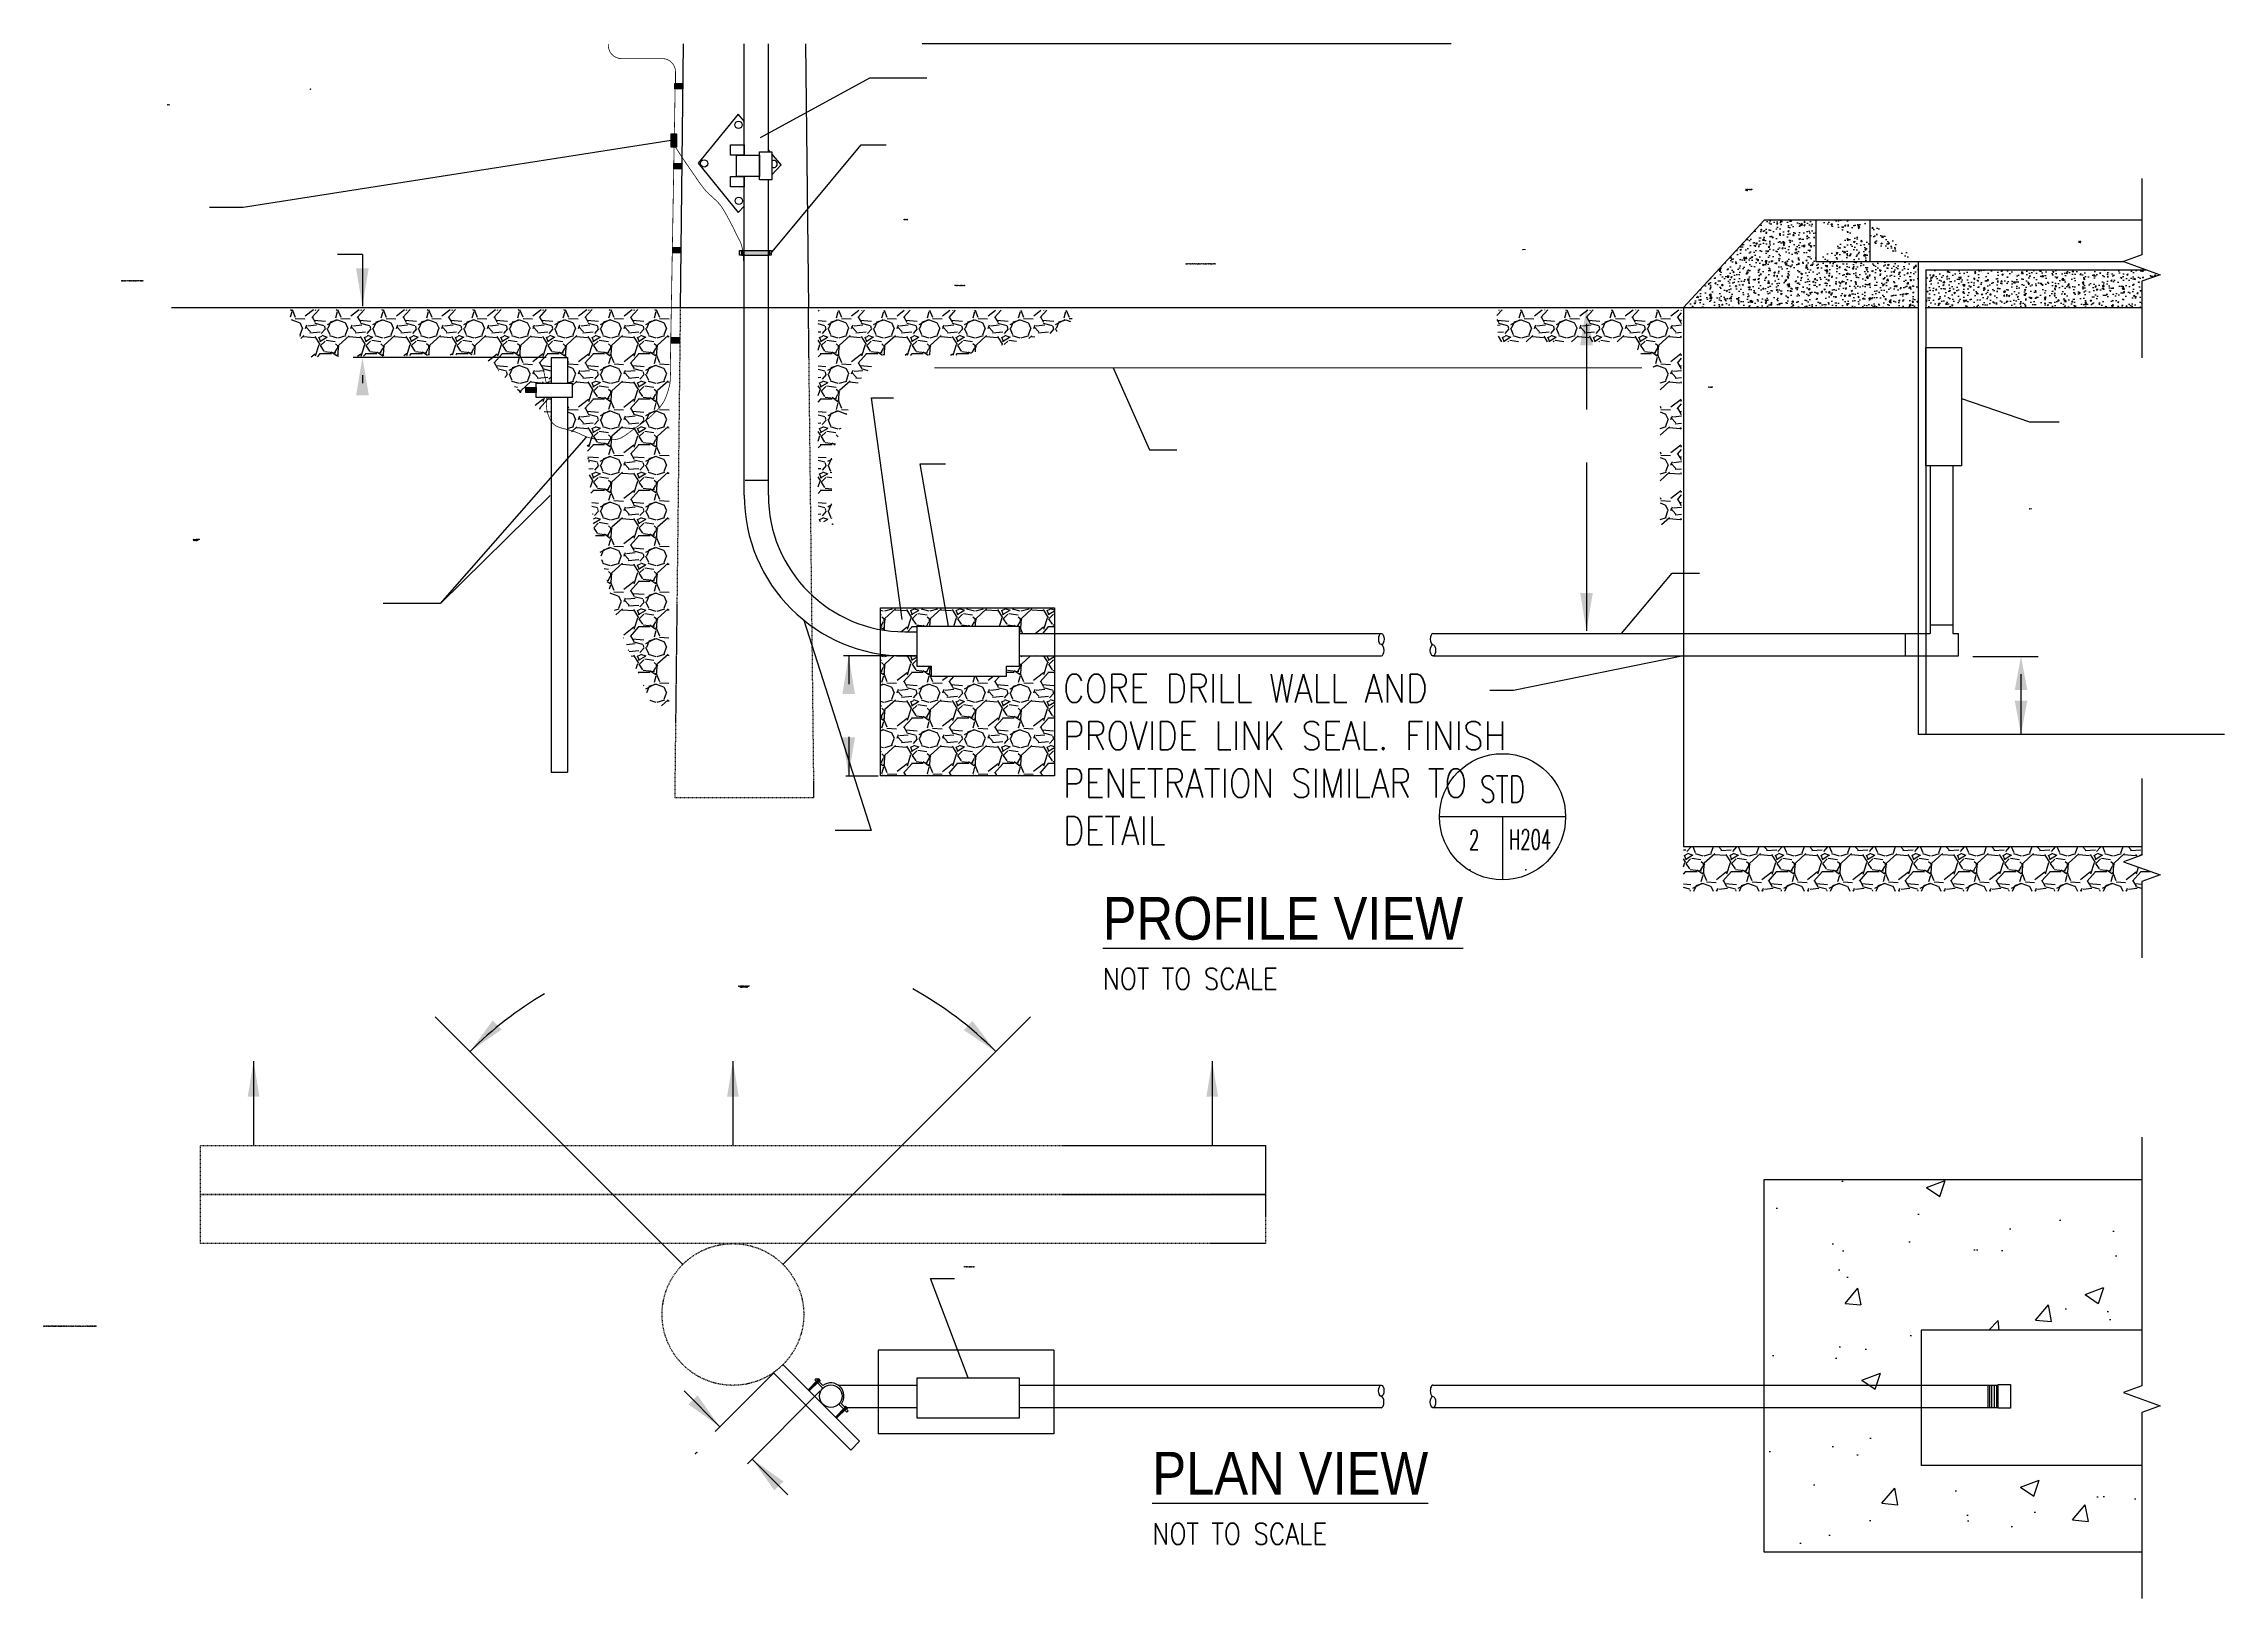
# Model space of a CAD drawing. Header units: inches. Extents: x 1413 to 2190, y 25756 to 26207.
# Drawn here: x 1459.9 to 1827.8, y 25757.7 to 26019.9 of the extents above; entities that cross this region are included whole.
import ezdxf
from ezdxf.enums import TextEntityAlignment as Align

# ---------------------------------------------------------------- set-up
doc = ezdxf.new("R2010")
doc.units = ezdxf.units.IN
doc.header["$LTSCALE"] = 0.25
doc.header["$MEASUREMENT"] = 0
doc.linetypes.add('DASHED', pattern=[0.75, 0.5, -0.25])
doc.layers.get('0').update_dxf_attribs({"color": 11})
for name, color, linetype in [('E-GRAVEL-SAND', 44, 'Continuous'), ('E-POLE', 54, 'Continuous'), ('E-POWR-IDEN', 71, 'Continuous'), ('E-POWR-WIRE', 80, 'Continuous'), ('E-VAULT', 42, 'Continuous')]:
    doc.layers.add(name, color=color, linetype=linetype)
doc.styles.add('RomanS', font='romans.shx', dxfattribs={"width": 0.85})
doc.styles.get("Standard").update_dxf_attribs({"font": 'romans.shx', "width": 0.85})
doc.dimstyles.new('FH_Arrow_Leader', dxfattribs={"dimscale": 96, "dimtxt": 0.09375, "dimasz": 0.125, "dimexe": 0.0625, "dimexo": 0.0625, "dimgap": 0.09, "dimtad": 0, "dimtih": 1, "dimtoh": 1, "dimdec": 4, "dimzin": 0, "dimdsep": 46, "dimlunit": 4, "dimtxsty": 'RomanS', "dimcen": 0.09, "dimadec": 0, "dimazin": 0, "dimtfac": 1, "dimtdec": 4, "dimtofl": 0, "dimtmove": 0, "dimatfit": 3, "dimfxl": 1, "dimtolj": 1, "dimtzin": 0, "dimarcsym": 0})
doc.dimstyles.get("Standard").update_dxf_attribs({"dimtxt": 0.18, "dimasz": 0.18, "dimexe": 0.18, "dimexo": 0.0625, "dimgap": 0.09, "dimtad": 0, "dimtih": 1, "dimtoh": 1, "dimdec": 4, "dimzin": 0, "dimdsep": 46, "dimtxsty": 'Standard', "dimcen": 0.09, "dimadec": 0, "dimazin": 0, "dimtfac": 1, "dimtdec": 4, "dimtofl": 0, "dimtmove": 0, "dimatfit": 3, "dimfxl": 1, "dimtolj": 1, "dimtzin": 0, "dimarcsym": 0})
pattern_1 = [(228.0128, (1008.0953, -7190.1056), (-61.439371364, -69.119318362), [1.0332261, -102.2895718]), (184.9697, (1007.40412, -7190.8736), (92.1590854863, 7.679856356), [1.7730485, -175.5317468]), (132.5104, (1005.63774, -7191.0272), (76.799159893, -84.479220908), [1.2501993, -123.7698867]), (267.2737, (1002.64257, -7192.94718), (7.679892534, 153.5984646167), [1.6146117, -159.8465252]), (292.8337, (1002.56577, -7194.55997), (-38.399691661, 92.1590498535), [1.5832546, -156.7424155]), (357.2737, (1003.18016, -7196.01915), (-153.5984646167, 7.679892534), [1.6146117, -159.8465252]), (37.6942, (1004.79295, -7196.09595), (-99.8390569421, -76.799157488), [2.1352413, -211.3887241]), (72.2553, (1006.48253, -7194.79036), (53.7595444797, 168.9582796426), [2.0158877, -199.5729474]), (121.4296, (1007.09692, -7192.8704), (-61.4394481784, 99.838962409), [1.6200798, -160.388075]), (175.2364, (1006.2521, -7191.488), (84.479161561, -7.679858089), [1.8495712, -90.6289526]), (222.3974, (1004.40895, -7191.3344), (-92.1591338664, -84.4790934837), [2.3918967, -236.7979495]), (138.8141, (1010.2457, -7193.024), (-53.759484454, 46.079518072), [0.8163835, -80.8223128]), (171.4692, (1009.6313, -7192.4864), (99.838987356, -15.3599069836), [1.5531646, -153.7636652]), (225, (1008.0953, -7192.256), (-9e-16, -7.6799255), [1.0861024, -9.7749447]), (203.1986, (1007.5577, -7191.3344), (38.39961352, 15.359856413), [0.5848876, -57.9036635]), (291.8014, (1007.0201, -7191.5648), (-7.67992243, 23.03977145), [0.8271508, -40.5305024]), (30.9638, (1007.3273, -7192.3328), (23.039754164, 15.35986531), [1.3434413, -43.4378218]), (161.5651, (1008.4793, -7191.6416), (15.35984957, -7.67991085), [0.9714412, -23.3146108]), (16.3895, (1002.56577, -7191.5648), (76.799248059, 23.0397133647), [1.3608824, -134.7277009]), (70.3462, (1003.87135, -7191.1808), (-30.7196559704, -84.4791706945), [1.141705, -113.028562]), (293.1986, (1008.4793, -7190.1056), (-15.359856413, 38.39961352), [1.1697675, -57.3187836]), (343.6105, (1008.9401, -7191.1808), (-76.799248059, 23.0397133647), [1.3608824, -134.7277009]), (339.444, (1002.5658, -7196.32635), (-38.399629754, 15.359815488), [1.3123453, -64.3049486]), (294.7751, (1003.79456, -7196.78714), (-38.399555602, 84.479180573), [1.099596, -108.8601685]), (66.8014, (1008.5561, -7197.7855), (15.359856413, 38.39961352), [1.1697675, -57.3187836]), (17.354, (1009.0169, -7196.71034), (-99.839016035, -30.719650248), [1.2873932, -127.4515804]), (69.444, (1004.79295, -7197.7855), (-15.359815488, -38.399629754), [0.6561726, -64.9611212]), (101.3099, (1008.0953, -7197.7855), (-7.67990493, 30.71969825), [0.3915993, -38.7684746]), (165.9638, (1008.0185, -7197.4015), (23.03977355, -7.6799082), [1.5832546, -30.0818749]), (186.009, (1006.48253, -7197.01754), (76.7992292626, 7.679917876), [1.4672493, -145.2574745]), (303.6901, (1007.3273, -7193.024), (-7.67993337, 15.35984284), [1.1076139, -26.5827406]), (353.1572, (1007.9417, -7193.94557), (130.5586881255, -15.3599076586), [1.9337586, -191.4417673]), (60.9454, (1009.8617, -7194.176), (-30.719692679, -53.759464776), [0.7906942, -78.2789527]), (90, (1010.246, -7193.485), (-7.6799231, 7.6799231), [0.4607954, -7.2191277]), (120.2564, (1006.32893, -7196.78714), (30.719653201, -53.759480684), [1.0669256, -105.6259762]), (48.0128, (1005.79134, -7195.86555), (61.439371364, 69.119318362), [2.0664523, -101.2563457]), (0, (1007.174, -7194.3296), (7.6799231, 7.6799231), [1.99678, -5.6831431]), (325.3048, (1009.1705, -7194.32957), (-76.799187085, 53.759527944), [1.2143034, -120.2159409]), (254.0546, (1010.1689, -7195.0208), (-7.679922267, -30.719693443), [1.1182122, -54.792473]), (207.646, (1009.8617, -7196.09595), (-145.9185070332, -76.7992904122), [1.820641, -180.243756]), (175.4261, (1008.2489, -7196.94074), (-99.839004816, 7.679883191), [1.926117, -190.6853794])]

# ---------------------------------------------------------------- blocks, each defined once
blk = doc.blocks.new('DTLBUBB')
at = {"linetype": 'Continuous'}
for p, q in [((0.297, 0), (-0.297, 0)), ((0, 0), (0, -0.297))]:
    blk.add_line(p, q, dxfattribs=at)
blk.add_circle((0, 0), 0.297, dxfattribs=at)
at = {"color": 250}
for p in [(0, 0.067), (-0.154, -0.25), (0.11, -0.25)]:
    blk.add_point(p, dxfattribs=at)
at = {"style": 'RomanS'}
for tag, height, width, p in [('DTL#', 0.125, 0.7, (0, 0.067)), ('WHERE_CUT', 0.0938, 0.6, (-0.103, -0.169)), ('WHERE_DRAWN', 0.0938, 0.6, (0.117, -0.169))]:
    blk.add_attdef(tag, text='', height=height, dxfattribs=dict(at, width=width)).set_placement(p, align=Align.CENTER)

msp = doc.modelspace()

# ---------------------------------------------------------------- hatches: boundary and pattern name
at = {"layer": 'E-GRAVEL-SAND'}
h = msp.add_hatch(dxfattribs=at)
h.set_pattern_fill('AR-CONC', color=256, scale=0.319997, style=0)
h.set_pattern_definition([(50, (1002.5658, -7197.7855), (2.29520961, -0.20080482), [0.2399976, -2.63997357]), (355, (1002.5658, -7197.7855), (-0.44399982, 2.40699073), [0.19199808, -2.11197886]), (100.4514, (1002.757, -7197.8023), (1.85121149, 2.20618445), [0.20396657, -2.2436323]), (46.1842, (1002.5658, -7197.1455), (3.41513717, -0.52965554), [0.3599964, -3.95996036]), (96.6356, (1002.8504, -7197.1897), (2.9908907, 3.11714598), [0.30594986, -3.3654479]), (351.1842, (1002.5658, -7197.1455), (2.9908883, 3.1171483), [0.2879971, -3.1679683]), (21, (1002.8858, -7197.3055), (1.91008345, -1.28836755), [0.2399976, -2.63997357]), (326, (1002.8858, -7197.3055), (0.77860127, 2.32045691), [0.19199808, -2.11197886]), (71.4514, (1003.045, -7197.413), (2.6886855, 1.03208726), [0.20396657, -2.2436323]), (37.5, (1002.5658, -7197.7855), (0.038911147, 1.065249668), [0, -2.086379114, 0, -2.143978537, 0, -2.119978777]), (7.5, (1002.5658, -7197.7855), (0.841814093, 1.262104843), [0, -1.222387763, 0, -2.038379594, 0, -0.80799191]), (327.5, (1001.8522, -7197.7855), (1.708214695, -0.072174867), [0, -0.79999199, 0, -2.495975013, 0, -3.311966844]), (317.5, (1001.5322, -7197.7855), (1.86617706, 0.32033274), [0, -1.03998959, 0, -1.65758341, 0, -2.351976455])])
edge = h.paths.add_edge_path()
edge.add_line((1736.52, 25975.38), (1776.13, 25975.38))
edge.add_line((1776.13, 25983.09), (1776.13, 25975.38))
edge.add_line((1767.94, 25990.04), (1767.94, 25983.09))
edge.add_line((1758.9, 25983.09), (1758.9, 25990.21))
edge.add_line((1776.13, 25983.09), (1758.9, 25983.09))
edge.add_line((1750.15, 25990.07), (1736.52, 25975.38))
edge.add_line((1767.94, 25990.07), (1750.15, 25990.07))
h = msp.add_hatch(dxfattribs=at)
h.set_pattern_fill('AR-CONC', color=256, scale=0.319997, style=0)
h.set_pattern_definition([(50, (767.8244, 6633.786), (2.2952096, -0.20080482), [0.2399976, -2.63997357]), (355, (767.8244, 6633.786), (-0.44399982, 2.40699073), [0.19199808, -2.11197886]), (100.4514, (768.0157, 6633.7693), (1.8512115, 2.20618445), [0.20396657, -2.2436323]), (46.1842, (767.8244, 6634.426), (3.41513717, -0.52965554), [0.3599964, -3.95996036]), (96.6356, (768.109, 6634.382), (2.9908907, 3.117146), [0.30594986, -3.3654479]), (351.1842, (767.8244, 6634.426), (2.9908883, 3.1171483), [0.2879971, -3.1679683]), (21, (768.1444, 6634.266), (1.91008345, -1.28836755), [0.2399976, -2.63997357]), (326, (768.1444, 6634.266), (0.77860127, 2.32045691), [0.19199808, -2.11197886]), (71.4514, (768.3036, 6634.1586), (2.6886855, 1.03208726), [0.20396657, -2.2436323]), (37.5, (767.8244, 6633.786), (0.038911147, 1.065249668), [0, -2.08637911, 0, -2.14397854, 0, -2.11997878]), (7.5, (767.8244, 6633.786), (0.84181409, 1.26210484), [0, -1.22238776, 0, -2.038379594, 0, -0.80799191]), (327.5, (767.1108, 6633.786), (1.708214695, -0.072174867), [0, -0.79999199, 0, -2.49597501, 0, -3.31196684]), (317.5, (766.7908, 6633.786), (1.86617706, 0.32033274), [0, -1.03998959, 0, -1.6575834, 0, -2.35197645])])
h.paths.add_polyline_path([(1813.86, 25979.78), (1816.94, 25980.9), (1814.76, 25981.69), (1777.42, 25981.69), (1777.42, 25975.38), (1813.86, 25975.38)])
h = msp.add_hatch(dxfattribs=at)
h.set_pattern_fill('GRAVEL', color=256, scale=7.679923, style=0)
h.set_pattern_definition(pattern_1)
h.paths.add_polyline_path([(1545.46, 25962.61), (1545.46, 25966.96), (1548.23, 25966.96), (1548.23, 25962.61), (1549.01, 25962.61), (1549.01, 25960.16), (1548.23, 25960.16), (1548.23, 25954.92), (1551.5, 25952.53), (1552.68, 25938.01), (1557, 25921.15), (1562.5, 25908.2), (1565.42, 25908.2), (1565.42, 25975.03), (1500.83, 25975.03), (1504.76, 25967.04), (1533.83, 25967.44), (1541.29, 25959.98), (1545.46, 25956.94), (1545.46, 25960.16), (1542.98, 25960.16), (1542.98, 25962.61)])
h = msp.add_hatch(dxfattribs=at)
h.set_pattern_fill('GRAVEL', color=256, scale=7.679923, style=0)
h.set_pattern_definition(pattern_1)
h.paths.add_polyline_path([(1634.12, 25974.9), (1590.54, 25974.9), (1590.54, 25939.26), (1592.82, 25939.26), (1592.82, 25950.63), (1597.37, 25962.92), (1601.32, 25967.31), (1614.68, 25967.31), (1632.45, 25971.71)])
h = msp.add_hatch(dxfattribs=at)
h.set_pattern_fill('GRAVEL', color=256, scale=7.679923, style=0)
h.set_pattern_definition(pattern_1)
h.paths.add_polyline_path([(1705.02, 25974.97), (1736.22, 25974.97), (1736.22, 25938.69), (1732.57, 25938.69), (1732.57, 25964.05), (1727.6, 25969.58), (1705.26, 25969.58)])
h = msp.add_hatch(dxfattribs=at)
h.set_pattern_fill('GRAVEL', color=256, scale=7.679923, style=0)
h.set_pattern_definition(pattern_1)
h.paths.add_polyline_path([(1607.25, 25921.65), (1624.46, 25921.65), (1624.46, 25914.85), (1622.27, 25914.85), (1622.27, 25913.14), (1609.66, 25913.14), (1609.66, 25914.85), (1607.25, 25914.85)])
edge = h.paths.add_edge_path()
edge.add_arc((1605.17, 25943.72), 23.04, 259.7001, 270)
edge.add_line((1605.17, 25920.68), (1607.25, 25920.68))
edge.add_line((1607.25, 25920.68), (1607.25, 25916.6))
edge.add_line((1607.25, 25916.6), (1605.17, 25916.6))
edge.add_arc((1605.17, 25943.72), 27.12, 261.2628, 270, ccw=False)
edge.add_line((1601.05, 25916.92), (1601.05, 25896.36))
edge.add_line((1601.05, 25896.36), (1630.38, 25896.36))
edge.add_line((1630.38, 25896.36), (1630.38, 25916.6))
edge.add_line((1630.38, 25916.6), (1624.46, 25916.6))
edge.add_line((1624.46, 25916.6), (1624.46, 25920.41))
edge.add_line((1624.46, 25920.41), (1630.38, 25920.41))
edge.add_line((1630.38, 25920.41), (1630.38, 25924.72))
edge.add_line((1630.38, 25924.72), (1601.05, 25924.72))
edge.add_line((1601.05, 25924.72), (1601.05, 25921.05))
h = msp.add_hatch(dxfattribs=at)
h.set_pattern_fill('GRAVEL', color=256, scale=7.679923, style=0)
h.set_pattern_definition([(228.0128, (1008.0953, -7177.61587), (-61.439371364, -69.119318362), [1.0332261, -102.2895718]), (184.9697, (1007.40412, -7178.38386), (92.1590854863, 7.679856356), [1.7730485, -175.5317468]), (132.5104, (1005.63774, -7178.53746), (76.799159893, -84.479220908), [1.2501993, -123.7698867]), (267.2737, (1002.64257, -7180.45744), (7.679892534, 153.5984646167), [1.6146117, -159.8465252]), (292.8337, (1002.56577, -7182.07022), (-38.399691661, 92.1590498535), [1.5832546, -156.7424155]), (357.2737, (1003.18016, -7183.5294), (-153.5984646167, 7.679892534), [1.6146117, -159.8465252]), (37.6942, (1004.79295, -7183.6062), (-99.8390569421, -76.799157488), [2.1352413, -211.3887241]), (72.2553, (1006.48253, -7182.30062), (53.7595444797, 168.9582796426), [2.0158877, -199.5729474]), (121.4296, (1007.09692, -7180.38064), (-61.4394481784, 99.838962409), [1.6200798, -160.388075]), (175.2364, (1006.2521, -7178.99825), (84.479161561, -7.679858089), [1.8495712, -90.6289526]), (222.3974, (1004.40895, -7178.84465), (-92.1591338664, -84.4790934837), [2.3918967, -236.7979495]), (138.8141, (1010.2457, -7180.53424), (-53.759484454, 46.079518072), [0.8163835, -80.8223128]), (171.4692, (1009.6313, -7179.99664), (99.838987356, -15.3599069836), [1.5531646, -153.7636652]), (225, (1008.0953, -7179.766), (-9e-16, -7.6799255), [1.0861024, -9.7749447]), (203.1986, (1007.5577, -7178.8447), (38.39961352, 15.359856413), [0.5848876, -57.9036635]), (291.8014, (1007.0201, -7179.075), (-7.67992243, 23.03977145), [0.8271508, -40.5305024]), (30.9638, (1007.3273, -7179.843), (23.039754164, 15.35986531), [1.3434413, -43.4378218]), (161.5651, (1008.4793, -7179.1519), (15.35984957, -7.67991085), [0.9714412, -23.3146108]), (16.3895, (1002.56577, -7179.07505), (76.799248059, 23.0397133647), [1.3608824, -134.7277009]), (70.3462, (1003.87135, -7178.69106), (-30.7196559704, -84.4791706945), [1.141705, -113.028562]), (293.1986, (1008.4793, -7177.6159), (-15.359856413, 38.39961352), [1.1697675, -57.3187836]), (343.6105, (1008.9401, -7178.69106), (-76.799248059, 23.0397133647), [1.3608824, -134.7277009]), (339.444, (1002.5658, -7183.8366), (-38.399629754, 15.359815488), [1.3123453, -64.3049486]), (294.7751, (1003.79456, -7184.2974), (-38.399555602, 84.479180573), [1.099596, -108.8601685]), (66.8014, (1008.5561, -7185.2958), (15.359856413, 38.39961352), [1.1697675, -57.3187836]), (17.354, (1009.0169, -7184.2206), (-99.839016035, -30.719650248), [1.2873932, -127.4515804]), (69.444, (1004.79295, -7185.2958), (-15.359815488, -38.399629754), [0.6561726, -64.9611212]), (101.3099, (1008.0953, -7185.2958), (-7.67990493, 30.71969825), [0.3915993, -38.7684746]), (165.9638, (1008.0185, -7184.9118), (23.03977355, -7.6799082), [1.5832546, -30.0818749]), (186.009, (1006.48253, -7184.5278), (76.7992292626, 7.679917876), [1.4672493, -145.2574745]), (303.6901, (1007.3273, -7180.5342), (-7.67993337, 15.35984284), [1.1076139, -26.5827406]), (353.1572, (1007.9417, -7181.45583), (130.5586881255, -15.3599076586), [1.9337586, -191.4417673]), (60.9454, (1009.8617, -7181.6862), (-30.719692679, -53.759464776), [0.7906942, -78.2789527]), (90, (1010.246, -7180.995), (-7.6799231, 7.6799231), [0.4607954, -7.2191277]), (120.2564, (1006.32893, -7184.2974), (30.719653201, -53.759480684), [1.0669256, -105.6259762]), (48.0128, (1005.79134, -7183.3758), (61.439371364, 69.119318362), [2.0664523, -101.2563457]), (0, (1007.174, -7181.84), (7.6799231, 7.6799231), [1.99678, -5.6831431]), (325.3048, (1009.1705, -7181.83982), (-76.799187085, 53.759527944), [1.2143034, -120.2159409]), (254.0546, (1010.1689, -7182.531), (-7.679922267, -30.719693443), [1.1182122, -54.792473]), (207.646, (1009.8617, -7183.6062), (-145.9185070332, -76.7992904122), [1.820641, -180.243756]), (175.4261, (1008.2489, -7184.451), (-99.839004816, 7.679883191), [1.926117, -190.6853794])])
h.paths.add_polyline_path([(1813.86, 25876.93), (1813.86, 25878.55), (1816.94, 25879.67), (1810.78, 25881.91), (1813.86, 25883.03), (1813.86, 25884.48), (1736.52, 25884.48), (1736.52, 25876.93)])
h = msp.add_hatch(dxfattribs=at)
h.set_pattern_fill('AR-CONC', color=256, scale=4.479955, style=0)
h.set_pattern_definition([(50, (767.82, 6698.327), (32.132935, -2.811268), [3.359966, -36.95963]), (355, (767.82, 6698.327), (-6.216, 33.69787), [2.687973, -29.567704]), (100.4514, (770.497, 6698.093), (25.91696, 30.886583), [2.85553, -31.41085]), (46.1842, (767.82, 6707.287), (47.81192, -7.41518), [5.03995, -55.43945]), (96.6356, (771.804, 6706.67), (41.87247, 43.64004), [4.2833, -47.11627]), (351.1842, (767.82, 6707.287), (41.87244, 43.64008), [4.03196, -44.35156]), (21, (772.3, 6705.047), (26.74117, -18.037146), [3.359966, -36.95963]), (326, (772.3, 6705.047), (10.90042, 32.486397), [2.687973, -29.567704]), (71.4514, (774.528, 6703.544), (37.641597, 14.44922), [2.85553, -31.41085]), (37.5, (767.82, 6698.327), (0.544756, 14.9134955), [0, -29.209308, 0, -30.0157, 0, -29.679703]), (7.5, (767.82, 6698.327), (11.785397, 17.669468), [0, -17.113429, 0, -28.537315, 0, -11.311887]), (327.5, (757.829, 6698.327), (23.915006, -1.010448), [0, -11.199888, 0, -34.94365, 0, -46.367536]), (317.5, (753.35, 6698.327), (26.12648, 4.484658), [0, -14.559854, 0, -23.206168, 0, -32.92767])])
h.paths.add_polyline_path([(1813.86, 25765.48), (1813.86, 25789.04), (1816.93, 25790.16), (1810.78, 25792.4), (1813.86, 25793.52), (1813.86, 25828.32), (1750.14, 25828.32), (1750.14, 25765.48)])
h.paths.add_polyline_path([(1813.86, 25780.1), (1813.86, 25789.04), (1816.93, 25790.16), (1810.78, 25792.4), (1813.86, 25793.52), (1813.86, 25802.9), (1776.6, 25802.9), (1776.6, 25780.1)])
at = {"layer": 'E-POWR-WIRE'}
for points in [[(1566.34, 26013.16), (1567.69, 26013.16), (1567.69, 26012.24), (1566.34, 26012.24)], [(1565.76, 26004.63), (1566.63, 26004.63), (1566.63, 26002.41), (1565.76, 26002.41)], [(1566.18, 25999.66), (1567.53, 25999.66), (1567.53, 25998.73), (1566.18, 25998.73)], [(1566.01, 25985.51), (1567.36, 25985.51), (1567.36, 25984.58), (1566.01, 25984.58)], [(1565.74, 25970.29), (1567.09, 25970.29), (1567.09, 25969.36), (1565.74, 25969.36)]]:
    msp.add_hatch(color=256, dxfattribs=at).paths.add_polyline_path(points)
h = msp.add_hatch(color=256, dxfattribs=at)
h.paths.add_polyline_path([(1577.27, 25984.96), (1577.64, 25984.96), (1577.64, 25984.18), (1577.27, 25984.18)])
h.paths.add_polyline_path([(1577.64, 25985), (1582.25, 25985), (1582.25, 25984.14), (1577.64, 25984.14)])
h.paths.add_polyline_path([(1582.25, 25984.96), (1582.62, 25984.96), (1582.62, 25984.18), (1582.25, 25984.18)])
h = msp.add_hatch(color=256, dxfattribs=at)
h.paths.add_polyline_path([(1590.52, 25794.73), (1590.89, 25794.36), (1590.72, 25794.19), (1590.35, 25794.56)])
h.paths.add_polyline_path([(1588.82, 25792.86), (1590.44, 25794.47), (1590.64, 25794.27), (1589.03, 25792.66)])
h = msp.add_hatch(color=256, dxfattribs=at)
h.paths.add_polyline_path([(1595.14, 25790.11), (1595.5, 25789.74), (1595.34, 25789.57), (1594.97, 25789.94)])
h.paths.add_polyline_path([(1593.44, 25788.25), (1595.05, 25789.86), (1595.25, 25789.66), (1593.64, 25788.05)])

# ---------------------------------------------------------------- linework, layer by layer
at = {"layer": 'E-GRAVEL-SAND', "linetype": 'Continuous'}
for points in [[(1813.86, 25997.13), (1813.86, 25984.26), (1810.78, 25983.14), (1816.94, 25980.9), (1813.86, 25979.78), (1813.86, 25966.9)], [(1813.86, 25895.91), (1813.86, 25883.03), (1810.78, 25881.91), (1816.94, 25879.67), (1813.86, 25878.55), (1813.86, 25865.68)], [(1813.86, 25835.46), (1813.86, 25793.52), (1810.78, 25792.4), (1816.93, 25790.16), (1813.86, 25789.04), (1813.86, 25757.68)]]:
    msp.add_lwpolyline(points, dxfattribs=at)
at = {"layer": 'E-POLE'}
for p, q in [((1567.77, 26019.84), (1567.27, 25975.38)), ((1588.38, 26019.84), (1588.89, 25975.38)), ((1545.46, 25966.96), (1545.46, 25962.61)), ((1545.46, 25966.96), (1548.23, 25966.96)), ((1548.23, 25966.96), (1548.23, 25962.61)), ((1542.97, 25961.84), (1541.24, 25961.84)), ((1542.97, 25961.81), (1541.24, 25961.81)), ((1542.97, 25961.79), (1541.24, 25961.79)), ((1542.97, 25961.76), (1541.24, 25961.76)), ((1542.97, 25961.73), (1541.24, 25961.73)), ((1542.97, 25961.7), (1541.24, 25961.7)), ((1542.97, 25961.68), (1541.24, 25961.68)), ((1542.97, 25961.66), (1541.24, 25961.66)), ((1542.97, 25961.63), (1541.24, 25961.63)), ((1542.97, 25961.6), (1541.24, 25961.6)), ((1542.97, 25961.58), (1541.24, 25961.58)), ((1542.97, 25961.55), (1541.24, 25961.55)), ((1542.97, 25961.52), (1541.24, 25961.52)), ((1542.97, 25961.49), (1541.24, 25961.49)), ((1542.97, 25961.47), (1541.24, 25961.47)), ((1542.97, 25961.43), (1541.24, 25961.43)), ((1542.97, 25961.41), (1541.24, 25961.41)), ((1542.97, 25961.38), (1541.24, 25961.38)), ((1542.97, 25961.35), (1541.24, 25961.35)), ((1542.97, 25961.33), (1541.24, 25961.33)), ((1542.97, 25961.3), (1541.24, 25961.3)), ((1542.97, 25961.28), (1541.24, 25961.28)), ((1542.97, 25961.26), (1541.24, 25961.26)), ((1542.97, 25961.23), (1541.24, 25961.23)), ((1542.97, 25961.19), (1541.24, 25961.19)), ((1542.97, 25961.17), (1541.24, 25961.17)), ((1542.97, 25961.14), (1541.24, 25961.14)), ((1542.97, 25961.11), (1541.24, 25961.11)), ((1542.97, 25961.09), (1541.24, 25961.09)), ((1542.97, 25961.06), (1541.24, 25961.06)), ((1545.46, 25960.16), (1545.46, 25896.99)), ((1548.23, 25960.16), (1548.23, 25896.99)), ((1545.46, 25896.99), (1548.23, 25896.99)), ((1582.97, 25795.74), (1596.03, 25782.68)), ((1584.6, 25797.1), (1597.52, 25784.17)), ((1596.03, 25782.68), (1597.52, 25784.17))]:
    msp.add_line(p, q, dxfattribs=at)
at = {"layer": 'E-POLE', "linetype": 'DASHED'}
for p, q in [((1567.27, 25975.38), (1566.33, 25892.76)), ((1589.83, 25892.76), (1588.89, 25975.38)), ((1566.33, 25892.76), (1589.83, 25892.76))]:
    msp.add_line(p, q, dxfattribs=at)
at = {"layer": 'E-POLE', "const_width": 0.128}
msp.add_lwpolyline([(1544.74, 25962.61), (1544.6, 25962.88), (1544.39, 25963.91), (1544.12, 25965.14)], dxfattribs=at)
at = {"layer": 'E-POLE'}
for points in [[(1541.24, 25961.87), (1542.97, 25961.87), (1542.97, 25961.05), (1541.24, 25961.05)], [(1542.98, 25962.61), (1549.01, 25962.61), (1549.01, 25960.16), (1542.98, 25960.16)]]:
    msp.add_lwpolyline(points, close=True, dxfattribs=at)
at = {"layer": 'E-POLE', "linetype": 'DASHED'}
for points in [[(1486.31, 25834.03), (1665.98, 25834.03), (1665.98, 25825.76), (1486.31, 25825.76)], [(1486.31, 25825.76), (1665.98, 25825.76), (1665.98, 25817.5), (1486.31, 25817.5)]]:
    msp.add_lwpolyline(points, close=True, dxfattribs=at)
msp.add_circle((1576.15, 25805.55), 11.95, dxfattribs=at)
at = {"layer": 'E-POWR-IDEN'}
for p, q in [((1697.32, 26019.84), (1608.09, 26019.84)), ((1513.64, 25984.29), (1509.42, 25984.29)), ((1544.65, 25966.96), (1512.06, 25966.96)), ((1607.25, 25916.6), (1594.83, 25916.6)), ((1785.34, 25916.52), (1796.36, 25916.52)), ((1595.22, 25896.38), (1600.63, 25896.38)), ((1567.7, 25814), (1525.94, 25855.76)), ((1584.6, 25814), (1626.35, 25855.76)), ((1573.15, 25785.83), (1582.98, 25795.66)), ((1578.6, 25780.39), (1590.88, 25792.66))]:
    msp.add_line(p, q, dxfattribs=at)
for points in [[(1513.64, 25984.29), (1513.64, 25975.58)], [(1720.16, 25972.6), (1720.16, 25958.17)], [(1513.67, 25963.93), (1513.67, 25962.58)], [(1720.16, 25949.25), (1720.16, 25920.83)], [(1595.68, 25916.6), (1595.68, 25911.87)], [(1793.47, 25913.54), (1793.47, 25912.19)], [(1793.47, 25912.19), (1793.47, 25903.47)], [(1595.68, 25902.95), (1595.68, 25896.47)]]:
    msp.add_lwpolyline(points, dxfattribs=at)
for start, end in [(120.435, 135), (45, 61.0787)]:
    msp.add_arc((1576.15, 25805.55), 62.72, start, end, dxfattribs=at)
for points in [[(1514.7, 25981.98), (1513.64, 25975.58), (1512.57, 25981.98)], [(1721.23, 25968.99), (1720.16, 25975.38), (1719.1, 25968.99)], [(1512.58, 25960.56), (1513.65, 25966.96), (1514.72, 25960.56)], [(1721.23, 25927.23), (1720.16, 25920.83), (1719.1, 25927.23)], [(1594.62, 25910.2), (1595.68, 25916.6), (1596.75, 25910.2)], [(1792.41, 25910.84), (1793.47, 25916.52), (1794.54, 25910.84)], [(1792.41, 25909.06), (1793.47, 25903.37), (1794.54, 25909.06)], [(1596.75, 25902.87), (1595.68, 25896.47), (1594.62, 25902.87)], [(1537.12, 25853.61), (1531.8, 25849.9), (1535.63, 25855.14)], [(1616.56, 25855.06), (1620.5, 25849.9), (1615.1, 25853.51)], [(1570.17, 25791.9), (1573.94, 25786.62), (1568.66, 25790.39)], [(1583.15, 25775.89), (1579.38, 25781.17), (1584.66, 25777.4)]]:
    msp.add_solid(points, dxfattribs=at)
at = {"layer": 'E-POWR-WIRE'}
for p, q in [((1578.05, 26001.07), (1578.05, 26019.84)), ((1582.13, 26001.61), (1582.13, 26019.84)), ((1577.04, 26007.96), (1570.26, 25999.7)), ((1578.08, 26006.74), (1577.04, 26007.96)), ((1582.44, 26001.61), (1582.13, 26001.98)), ((1570.26, 25999.7), (1577.03, 25991.36)), ((1584.3, 25999.43), (1582.74, 26001.26)), ((1582.74, 25997.71), (1584.3, 25999.43)), ((1578.05, 25946.26), (1578.05, 25997.45)), ((1582.13, 25946.26), (1582.13, 25996.9)), ((1577.03, 25991.36), (1578.08, 25992.52)), ((1777.42, 25968.64), (1783.42, 25968.64)), ((1777.42, 25948.64), (1777.42, 25968.64)), ((1783.42, 25968.64), (1783.42, 25948.64)), ((1783.42, 25948.64), (1777.42, 25948.64)), ((1778.14, 25948.64), (1778.14, 25920.41)), ((1781.95, 25948.64), (1781.95, 25920.41)), ((1578.05, 25943.72), (1578.05, 25946.26)), ((1578.21, 25946.26), (1582.13, 25946.26)), ((1582.13, 25943.72), (1582.13, 25946.26)), ((1607.25, 25921.65), (1624.46, 25921.65)), ((1607.25, 25914.85), (1607.25, 25921.65)), ((1624.46, 25921.65), (1624.46, 25914.85)), ((1781.95, 25921.81), (1778.14, 25921.81)), ((1605.17, 25920.68), (1607.26, 25920.68)), ((1624.46, 25920.41), (1685.55, 25920.41)), ((1694.26, 25920.41), (1778.14, 25920.41)), ((1773.99, 25916.6), (1773.99, 25920.41)), ((1781.95, 25920.41), (1782.95, 25920.41)), ((1782.95, 25916.6), (1782.95, 25920.41)), ((1605.17, 25916.6), (1607.25, 25916.6)), ((1609.66, 25914.85), (1607.25, 25914.85)), ((1609.66, 25913.14), (1609.66, 25914.86)), ((1622.27, 25914.86), (1622.27, 25913.14)), ((1624.46, 25914.85), (1622.27, 25914.85)), ((1624.46, 25916.6), (1685.55, 25916.6)), ((1694.26, 25916.6), (1782.95, 25916.6)), ((1622.27, 25913.14), (1609.66, 25913.14)), ((1589.95, 25794.51), (1590.17, 25794.74)), ((1591.32, 25793.14), (1589.95, 25794.51)), ((1591.34, 25793.57), (1590.17, 25794.74)), ((1593.9, 25793.64), (1607.24, 25793.64)), ((1607.24, 25794.89), (1624.45, 25794.89)), ((1607.24, 25788.09), (1607.24, 25794.89)), ((1624.45, 25794.89), (1624.45, 25788.09)), ((1624.45, 25793.64), (1685.54, 25793.64)), ((1694.26, 25793.64), (1789.62, 25793.64)), ((1787.89, 25793.64), (1787.89, 25789.84)), ((1788.18, 25793.64), (1788.18, 25789.84)), ((1788.5, 25793.64), (1788.5, 25789.84)), ((1788.92, 25793.64), (1788.92, 25789.84)), ((1789.31, 25793.64), (1789.31, 25789.84)), ((1595.37, 25789.09), (1594.01, 25790.45)), ((1595.6, 25789.31), (1594.45, 25790.46)), ((1595.37, 25789.09), (1595.6, 25789.31)), ((1595.44, 25789.84), (1607.24, 25789.84)), ((1624.45, 25789.84), (1685.54, 25789.84)), ((1694.26, 25789.84), (1789.62, 25789.84)), ((1624.45, 25788.09), (1607.24, 25788.09))]:
    msp.add_line(p, q, dxfattribs=at)
at = {"layer": 'E-POWR-WIRE', "const_width": 0.128}
msp.add_lwpolyline([(1555.13, 26019.8), (1555.13, 26019.58, 0.414214), (1557.37, 26017.34), (1564.22, 26017.34, -0.414214), (1566.46, 26015.1), (1566.46, 26012.78)], format="xyb", dxfattribs=at)
at = {"layer": 'E-POWR-WIRE'}
for points in [[(1566.34, 26013.16), (1567.69, 26013.16), (1567.69, 26012.24), (1566.34, 26012.24)], [(1565.76, 26004.63), (1566.63, 26004.63), (1566.63, 26002.41), (1565.76, 26002.41)], [(1575.74, 26002.79), (1578.05, 26002.79), (1578.05, 26001.06), (1575.74, 26001.06)], [(1566.18, 25999.66), (1567.53, 25999.66), (1567.53, 25998.73), (1566.18, 25998.73)], [(1576.75, 26001.07), (1580.65, 26001.07), (1580.65, 25997.45), (1576.75, 25997.45)], [(1580.66, 26001.61), (1582.74, 26001.61), (1582.74, 25996.9), (1580.66, 25996.9)], [(1575.74, 25997.45), (1578.05, 25997.45), (1578.05, 25995.73), (1575.74, 25995.73)], [(1566.01, 25985.51), (1567.36, 25985.51), (1567.36, 25984.58), (1566.01, 25984.58)], [(1577.27, 25984.96), (1577.64, 25984.96), (1577.64, 25984.18), (1577.27, 25984.18)], [(1577.64, 25985), (1582.25, 25985), (1582.25, 25984.14), (1577.64, 25984.14)], [(1582.25, 25984.96), (1582.62, 25984.96), (1582.62, 25984.18), (1582.25, 25984.18)], [(1565.74, 25970.29), (1567.09, 25970.29), (1567.09, 25969.36), (1565.74, 25969.36)], [(1588.82, 25792.86), (1590.44, 25794.47), (1590.64, 25794.27), (1589.03, 25792.66)], [(1590.52, 25794.73), (1590.89, 25794.36), (1590.72, 25794.19), (1590.35, 25794.56)], [(1789.62, 25793.76), (1791.72, 25793.76), (1791.72, 25789.76), (1789.62, 25789.76)], [(1593.44, 25788.25), (1595.05, 25789.86), (1595.25, 25789.66), (1593.64, 25788.05)], [(1595.14, 25790.11), (1595.5, 25789.74), (1595.34, 25789.57), (1594.97, 25789.94)]]:
    msp.add_lwpolyline(points, close=True, dxfattribs=at)
at = {"layer": 'E-POWR-WIRE', "const_width": 0.128}
for points in [[(1566.4, 26012.25), (1565.61, 25966.78)], [(1566.23, 26002.77), (1566.7, 26002.03), (1567.16, 26001.33), (1567.6, 26000.65), (1568.04, 26000.01), (1568.45, 25999.4), (1568.85, 25998.82), (1569.22, 25998.28), (1569.57, 25997.78), (1569.89, 25997.32), (1570.18, 25996.89), (1570.46, 25996.49), (1570.72, 25996.13), (1570.98, 25995.79), (1571.22, 25995.47), (1571.47, 25995.18), (1571.72, 25994.9), (1571.97, 25994.65), (1572.23, 25994.4), (1572.49, 25994.16), (1572.75, 25993.92), (1573.01, 25993.69), (1573.27, 25993.45), (1573.51, 25993.21), (1573.75, 25992.96), (1573.97, 25992.69), (1574.18, 25992.42), (1574.37, 25992.13), (1574.56, 25991.84), (1574.74, 25991.54), (1574.91, 25991.25), (1575.08, 25990.95), (1575.23, 25990.66), (1575.39, 25990.37), (1575.54, 25990.09), (1575.69, 25989.82), (1575.83, 25989.55), (1575.96, 25989.29), (1576.09, 25989.04), (1576.21, 25988.81), (1576.32, 25988.58), (1576.43, 25988.36), (1576.53, 25988.15), (1576.63, 25987.95), (1576.73, 25987.74), (1576.83, 25987.54), (1576.93, 25987.34), (1577.04, 25987.13), (1577.15, 25986.91), (1577.28, 25986.67), (1577.41, 25986.4), (1577.54, 25986.07), (1577.66, 25985.65), (1577.77, 25985.13), (1577.86, 25984.48), (1577.93, 25983.67), (1577.96, 25982.68)], [(1565.6, 25967.17), (1565.61, 25967.04), (1565.62, 25966.94), (1565.62, 25966.86), (1565.62, 25966.77), (1565.63, 25966.67), (1565.63, 25966.54), (1565.63, 25966.39), (1565.63, 25966.18), (1565.63, 25965.92), (1565.63, 25965.62), (1565.63, 25965.28), (1565.63, 25964.92), (1565.63, 25964.56), (1565.62, 25964.2), (1565.61, 25963.85), (1565.6, 25963.54), (1565.59, 25963.26), (1565.57, 25963.02), (1565.55, 25962.8), (1565.52, 25962.6), (1565.49, 25962.42), (1565.45, 25962.23), (1565.41, 25962.05), (1565.35, 25961.85), (1565.29, 25961.63), (1565.23, 25961.39), (1565.15, 25961.14), (1565.07, 25960.89), (1564.99, 25960.64), (1564.89, 25960.38), (1564.8, 25960.13), (1564.69, 25959.89), (1564.58, 25959.67), (1564.47, 25959.46), (1564.34, 25959.26), (1564.22, 25959.07), (1564.08, 25958.88), (1563.94, 25958.7), (1563.79, 25958.51), (1563.63, 25958.33), (1563.46, 25958.15), (1563.29, 25957.96), (1563.1, 25957.77), (1562.91, 25957.58), (1562.72, 25957.39), (1562.51, 25957.2), (1562.3, 25957.01), (1562.09, 25956.83), (1561.87, 25956.64), (1561.64, 25956.47), (1561.42, 25956.29), (1561.19, 25956.12), (1560.98, 25955.96), (1560.76, 25955.81), (1560.56, 25955.66), (1560.36, 25955.53), (1560.18, 25955.4), (1560.01, 25955.28), (1559.84, 25955.16), (1559.67, 25955.04), (1559.51, 25954.92), (1559.34, 25954.8), (1559.16, 25954.66), (1558.97, 25954.52), (1558.76, 25954.37), (1558.55, 25954.2), (1558.32, 25954.03), (1558.09, 25953.87), (1557.85, 25953.71), (1557.6, 25953.56), (1557.36, 25953.42), (1557.12, 25953.31), (1556.88, 25953.23), (1556.65, 25953.16), (1556.42, 25953.12), (1556.19, 25953.09), (1555.98, 25953.08), (1555.76, 25953.07), (1555.55, 25953.07), (1555.35, 25953.07), (1555.15, 25953.07), (1554.96, 25953.07), (1554.77, 25953.07), (1554.58, 25953.06), (1554.4, 25953.06), (1554.22, 25953.06), (1554.05, 25953.07), (1553.87, 25953.07), (1553.7, 25953.08), (1553.54, 25953.1), (1553.37, 25953.12), (1553.2, 25953.14), (1553.04, 25953.16), (1552.88, 25953.19), (1552.71, 25953.22), (1552.55, 25953.26), (1552.39, 25953.29), (1552.22, 25953.33), (1552.06, 25953.37), (1551.9, 25953.41), (1551.74, 25953.46), (1551.58, 25953.51), (1551.42, 25953.57), (1551.26, 25953.63), (1551.1, 25953.7), (1550.94, 25953.77), (1550.78, 25953.84), (1550.62, 25953.92), (1550.46, 25954), (1550.28, 25954.08), (1550.11, 25954.16), (1549.92, 25954.24), (1549.73, 25954.31), (1549.53, 25954.39), (1549.32, 25954.46), (1549.11, 25954.53), (1548.89, 25954.59), (1548.67, 25954.66), (1548.44, 25954.72), (1548.21, 25954.78), (1547.98, 25954.84), (1547.75, 25954.9), (1547.52, 25954.96), (1547.29, 25955.02), (1547.07, 25955.09), (1546.86, 25955.16), (1546.65, 25955.23), (1546.46, 25955.32), (1546.28, 25955.42), (1546.12, 25955.52), (1545.97, 25955.64), (1545.82, 25955.77), (1545.69, 25955.91), (1545.56, 25956.08), (1545.45, 25956.25), (1545.33, 25956.45), (1545.22, 25956.66), (1545.12, 25956.9), (1545.02, 25957.14), (1544.94, 25957.4), (1544.86, 25957.67), (1544.8, 25957.95), (1544.74, 25958.23), (1544.71, 25958.52), (1544.69, 25958.81), (1544.68, 25959.09), (1544.69, 25959.36), (1544.7, 25959.6), (1544.71, 25959.81), (1544.73, 25959.98), (1544.74, 25960.1), (1544.75, 25960.16)], [(1610.13, 25965.19), (1610.26, 25965.19), (1610.38, 25965.19), (1729.53, 25965.19)]]:
    msp.add_lwpolyline(points, dxfattribs=at)
at = {"layer": 'E-POWR-WIRE'}
for centre, radius in [((1577.09, 26006.18), 0.612), ((1571.29, 25999.66), 0.612), ((1577.16, 25993.35), 0.612), ((1592.67, 25791.79), 1.9)]:
    msp.add_circle(centre, radius, dxfattribs=at)
for centre, radius, start, end in [((1583.02, 25999.56), 0.612, 243.5815, 116.4185), ((1605.17, 25943.72), 27.12, 180, 270), ((1605.17, 25943.72), 23.04, 180, 270), ((1592.67, 25791.79), 2.22, 323.2758, 126.7242)]:
    msp.add_arc(centre, radius, start, end, dxfattribs=at)
for centre in [(1685.55, 25919.46), (1694.26, 25917.55), (1685.54, 25792.69), (1694.26, 25790.79)]:
    msp.add_ellipse(centre, major_axis=(0, 0.952), ratio=0.47309, dxfattribs=at)
for centre, major_axis, start_param, end_param in [((1685.55, 25917.55), (0, 0.952), 3.141593, 6.283185), ((1694.26, 25919.46), (0, -0.952), 3.141593, 6.283185), ((1694.26, 25792.69), (0, 0.952), 0, 3.141593), ((1685.54, 25790.79), (0, 0.952), 3.141593, 6.283185)]:
    msp.add_ellipse(centre, major_axis=major_axis, ratio=0.47309, start_param=start_param, end_param=end_param, dxfattribs=at)
at = {"layer": 'E-VAULT'}
for p, q in [((1750.15, 25990.07), (1736.52, 25975.38)), ((1767.94, 25990.07), (1750.15, 25990.07)), ((1758.9, 25983.09), (1758.9, 25990.21)), ((1813.86, 25990.07), (1767.94, 25990.07)), ((1767.94, 25990.04), (1767.94, 25983.09)), ((1776.13, 25983.09), (1758.9, 25983.09)), ((1810.91, 25983.09), (1776.13, 25983.09)), ((1776.13, 25983.09), (1776.13, 25975.38)), ((1777.42, 25981.69), (1777.42, 25903.37)), ((1777.42, 25981.69), (1814.76, 25981.69)), ((1481.41, 25975.38), (1736.52, 25975.38)), ((1736.52, 25975.38), (1736.52, 25884.48)), ((1736.52, 25975.38), (1776.13, 25975.38)), ((1776.13, 25975.38), (1776.13, 25903.37)), ((1777.42, 25975.38), (1813.86, 25975.38)), ((1827.79, 25903.37), (1776.13, 25903.37)), ((1736.52, 25884.48), (1813.86, 25884.48)), ((1600.67, 25799.54), (1600.67, 25785.42)), ((1630.29, 25799.54), (1600.67, 25799.54)), ((1630.29, 25799.54), (1630.29, 25785.42)), ((1776.6, 25802.9), (1776.6, 25780.1)), ((1813.86, 25802.9), (1776.6, 25802.9)), ((1630.29, 25785.42), (1600.67, 25785.42)), ((1813.86, 25780.1), (1776.6, 25780.1)), ((1796.17, 25780.1), (1791.13, 25780.1))]:
    msp.add_line(p, q, dxfattribs=at)
msp.add_lwpolyline([(1601.05, 25924.72), (1630.38, 25924.72), (1630.38, 25896.36), (1601.05, 25896.36)], close=True, dxfattribs=at)
msp.add_lwpolyline([(1813.86, 25765.48), (1750.14, 25765.48), (1750.14, 25828.32), (1813.86, 25828.32)], dxfattribs=at)

# ---------------------------------------------------------------- block references
at = {"layer": 'E-POWR-IDEN'}
ref = msp.add_blockref('DTLBUBB', (1706, 25889.48), dxfattribs=dict(at, xscale=35.83964151396356, yscale=35.83964151396356, zscale=35.83964151396356))
ref.add_attrib('DTL#', 'STD', dxfattribs={"layer": '0', "height": 4.48, "style": 'RomanS', "width": 0.7}).set_placement((1706, 25891.88), align=Align.CENTER)
ref.add_attrib('WHERE_CUT', '2', dxfattribs={"layer": '0', "height": 3.36, "style": 'RomanS', "width": 0.6}).set_placement((1701.22, 25883.89), align=Align.CENTER)
ref.add_attrib('WHERE_DRAWN', 'H204', dxfattribs={"layer": '0', "height": 3.36, "style": 'RomanS', "width": 0.6}).set_placement((1710.65, 25883.96), align=Align.CENTER)

# ---------------------------------------------------------------- texts
at = {"layer": 'E-POLE', "insert": (1472.98, 25979.92), "char_height": 0.1, "width": 51.5961, "attachment_point": 1, "style": 'RomanS'}
msp.add_mtext('{\\W0.75;GROUND ROD AND POLE GROUND CONDUCTOR PROVIDE BY DU}', dxfattribs=at)
at = {"layer": 'E-POWR-IDEN', "style": 'RomanS'}
for s, insert, char_height, width, attachment_point in [('{\\W0.75;GRADE}', (1480.73, 26009.61), 0.1, 36.3494, 1), ('{\\W0.75;6"}', (1504.82, 26012.23), 0.1, 36.3494, 1), ('{\\W0.75;EXISTING UTILIDOR \\PVAULT}', (1747.03, 25995.32), 0.1, 407.8356, 1), ('{\\W0.75;PEA GRAVEL}', (1604.95, 25990.24), 0.1, 37.6181, 1), ('{\\W0.75;42" MIN}', (1709.36, 25985.18), 0.1, 26.1715, 1), ('{\\W0.75;POWER\\PPANEL}', (1803.19, 25986.55), 0.1, 100.5366, 1), ('{\\W0.75;CAUTION TAPE 6" FROM FINISH GRADE. RUN THE FULL LENGTH OF THE CONDUIT RUN.}', (1652.54, 25982.76), 0.1, 64.5227, 1), ('{\\W0.75;THREADED MALLEABLE UNILET}', (1613.55, 25979.13), 0.1, 26.1715, 1), ('{\\W0.75;2" CONDUIT}', (1740.74, 25961.97), 0.1, 39.9048, 1), ('{\\W0.75;6" MIN.}', (1794.88, 25941.46), 0.1, 407.8356, 1), ('{\\W0.75;GALVANIZED RIGID \\PMETAL ELBOW}', (1485.1, 25936.31), 0.1, 102.3285, 1), ('{\\W0.75;12"}', (1592.87, 25938.88), 0.1, 102.3285, 1), ('CORE DRILL WALL AND PROVIDE LINK SEAL. FINISH PENETRATION SIMILAR TO DETAIL', (1631.84, 25913.55), 4.8, 83.2027, 1), ('\\A1;{\\fArial|b0|i0|c0|p34;\\LPROFILE VIEW\\P\\pi-10.8,l10.8,t10.8;\\Fromans|c0;\\H0.5x;\\lNOT TO SCALE}', (1638.54, 25875.96), 7.2, 403.2, 1), ('{\\W0.75;CLIMBING ZONE. NO EQUIPMENT\\PPLACED IN THIS AREA}', (1578.01, 25860.85), 0.1, 66.419, 5), ('{\\W0.75;THREADED MALLEABLE UNILET}', (1615.13, 25813.64), 0.1, 407.8356, 1), ('{\\W0.75;ONE SET OF STAND-OFF BRACKETS PER POLE, SIZED AS REQUIRED AND NOT PLACED IN THE CLIMBING ZONE. STAND-OFF BRACKETS TO BE ROTATED }', (1459.84, 25803.62), 0.1, 102.3285, 1), ('\\A1;{\\fArial|b0|i0|c0|p34;\\LPLAN VIEW\\P\\pi-10.8,l10.8,t10.8;\\Fromans|c0;\\H0.5x;\\lNOT TO SCALE\\H1.25x; }', (1646.91, 25782.39), 7.2, 403.2, 1)]:
    msp.add_mtext(s, dxfattribs=dict(at, insert=insert, char_height=char_height, width=width, attachment_point=attachment_point))
at = {"layer": 'E-POWR-IDEN', "insert": (1569.77, 25782.08), "char_height": 0.1, "width": 407.8356, "attachment_point": 1, "rotation": 45, "style": 'RomanS'}
msp.add_mtext('{\\W0.75;6" MIN.}', dxfattribs=at)

# ---------------------------------------------------------------- leaders
at = {"layer": 'E-POLE'}
for points, dimstyle, override in [([(1565.76, 26003.52), (1493.5, 25992.22), (1487.87, 25992.22)], 'FH_Arrow_Leader', {"dimscale": 0, "dimtxt": 0.1875, "dimasz": 0.125, "dimgap": 0.09, "dimtad": 0, "dimfxl": 0.1875}), ([(1551.41, 25953.51), (1526.77, 25925.44), (1517.13, 25925.44)], 'FH_Arrow_Leader', {"dimscale": 0, "dimtxt": 0.1875, "dimasz": 0.125, "dimgap": 0.09, "dimtad": 0, "dimfxl": 0.1875}), ([(1545.32, 25943.68), (1526.84, 25925.45)], 'FH_Arrow_Leader', {"dimscale": 0, "dimtxt": 0.1875, "dimasz": 0.125, "dimgap": 0.09, "dimtad": 0, "dimfxl": 0.1875}), ([(1495.28, 25848.29), (1495.28, 25834.03)], 'Standard', {"dimasz": 6, "dimgap": 0.09, "dimtad": 0, "dimfxl": 0.1875}), ([(1576.15, 25848.29), (1576.15, 25834.03)], 'Standard', {"dimasz": 6, "dimgap": 0.09, "dimtad": 0, "dimfxl": 0.1875}), ([(1657.02, 25848.29), (1657.02, 25834.03)], 'Standard', {"dimasz": 6, "dimgap": 0.09, "dimtad": 0, "dimfxl": 0.1875})]:
    msp.add_leader(points, dimstyle=dimstyle, override=override, dxfattribs=at)
at = {"layer": 'E-POWR-IDEN'}
for points in [[(1580.81, 26004.01), (1599.23, 26014.11), (1608.88, 26014.11)], [(1582.47, 25984.41), (1597.78, 26002.77), (1602, 26002.77)], [(1640.3, 25965.19), (1646.41, 25951.38), (1651.04, 25951.38)], [(1604.7, 25922.75), (1599.52, 25960.13), (1603.25, 25960.13)], [(1783.42, 25960.03), (1794.93, 25956.06), (1799.92, 25956.06)], [(1612.53, 25921.65), (1607.75, 25948.99), (1612.03, 25948.99)], [(1726.09, 25920.41), (1734.61, 25930.58), (1739.25, 25930.58)], [(1588.11, 25922.64), (1599.5, 25887.19), (1593.38, 25887.19)], [(1736.52, 25916.6), (1707.84, 25910.8), (1703.85, 25910.8)], [(1615.85, 25794.89), (1609.46, 25811.61), (1613.53, 25811.61)], [(1573.94, 25786.62), (1567.9, 25792.66)], [(1579.38, 25781.17), (1585.43, 25775.15)]]:
    msp.add_leader(points, dimstyle='FH_Arrow_Leader', override={"dimscale": 0, "dimtxt": 0.1875, "dimasz": 0.125, "dimgap": 0.09, "dimtad": 0, "dimfxl": 0.1875}, dxfattribs=at)

doc.saveas('drawing.dxf')
